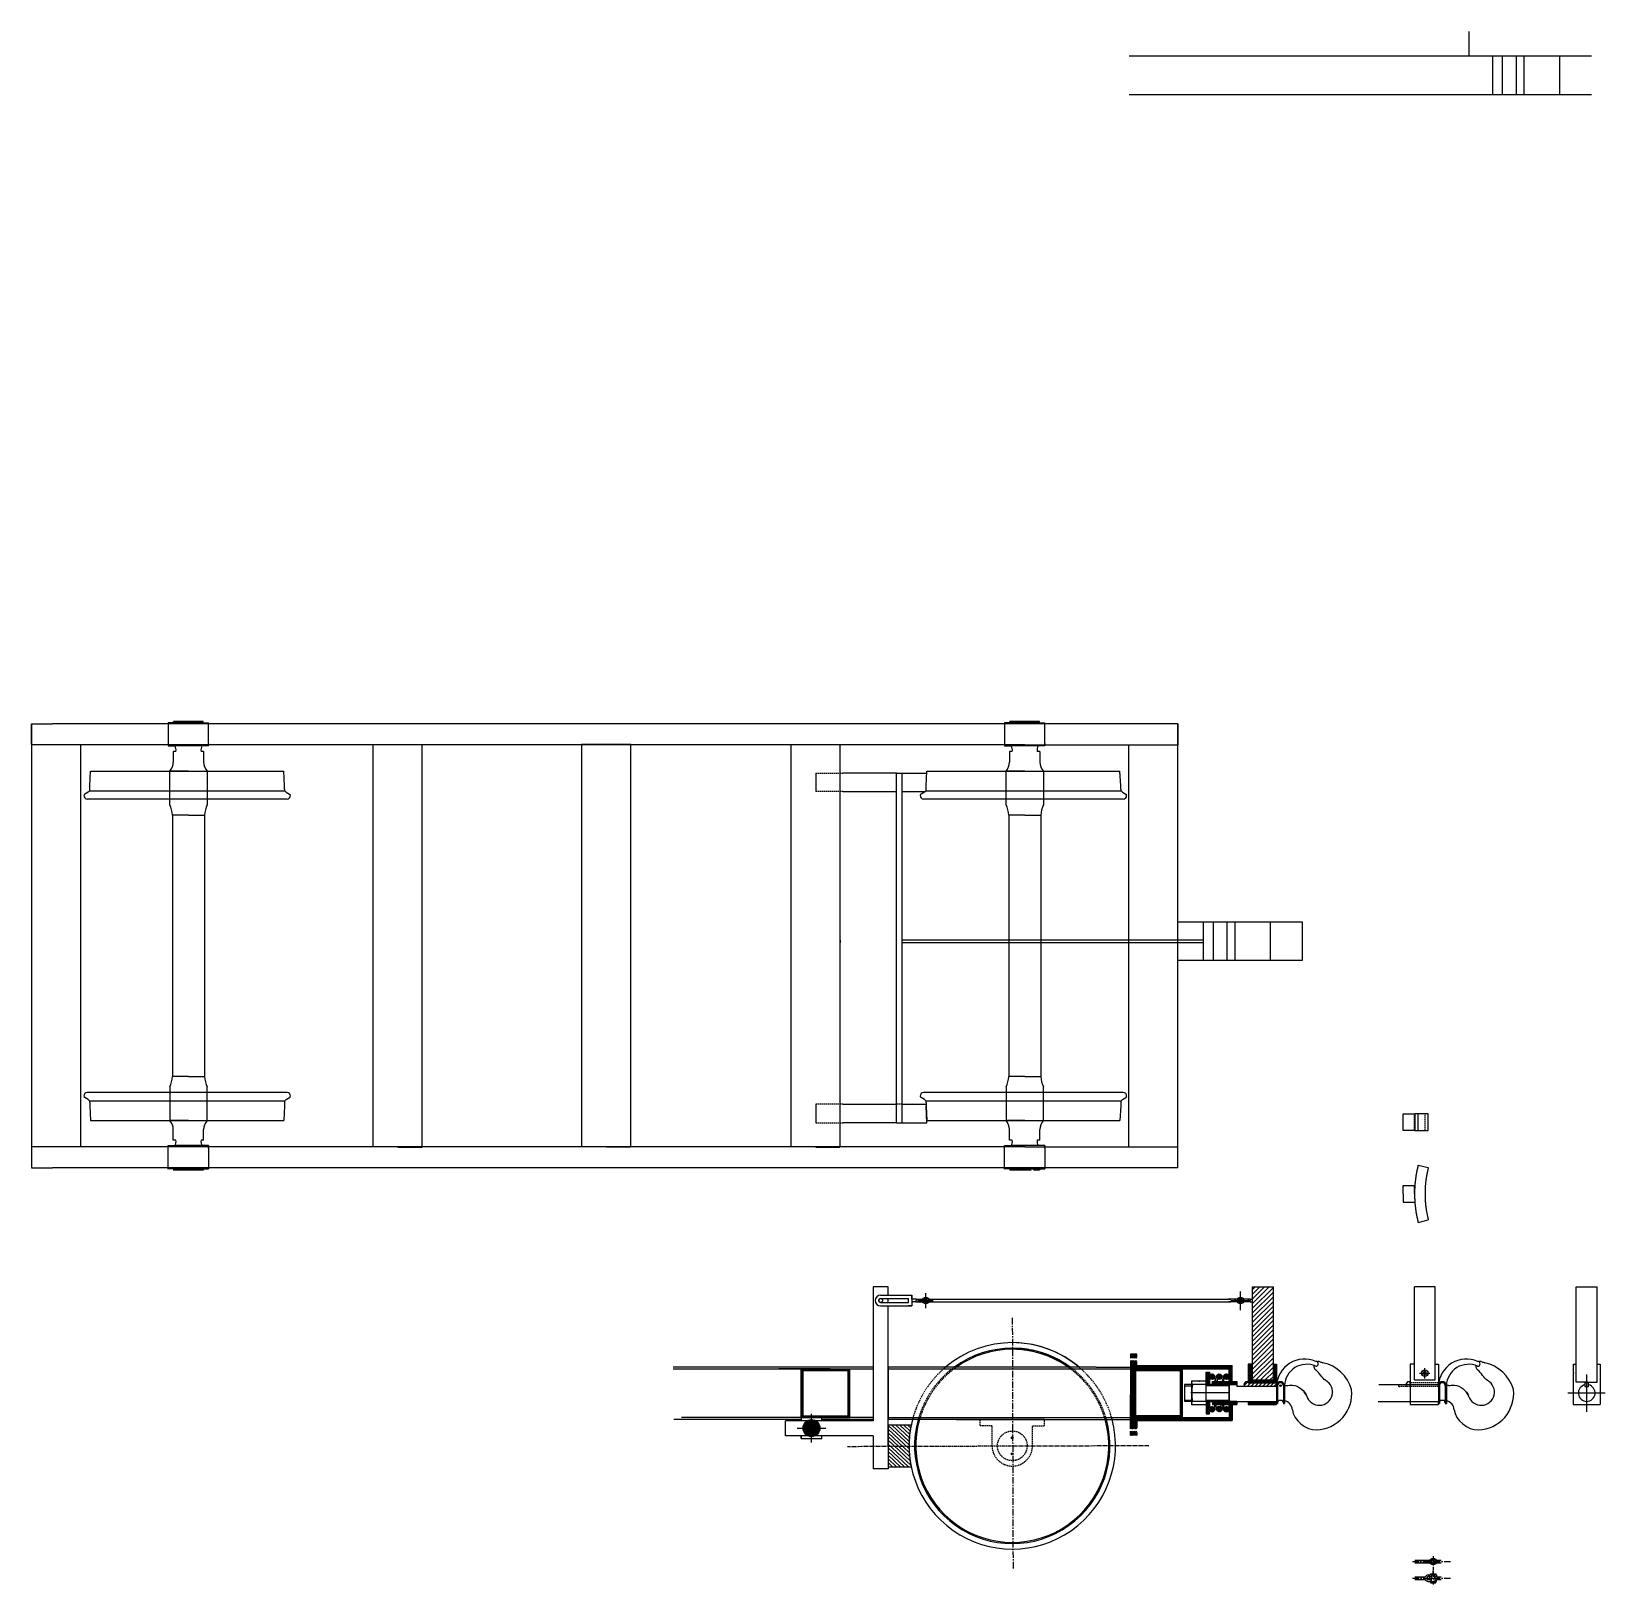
# Model space of a CAD drawing. Header units: millimetres. Extents: x -5057 to 33615, y -6628 to 11138.
# Drawn here: x 26086 to 33615, y 1666 to 9095 of the extents above; entities that cross this region are included whole.
import ezdxf

# ---------------------------------------------------------------- set-up
doc = ezdxf.new("R2010")
doc.units = ezdxf.units.MM
for name, pattern in [('ACISOTGL', [3, 2, -1]), ('ACISOWELD', [3, 2, -1]), ('AM_ISO02W050x2', [3.75, 3, -0.75]), ('AM_ISO08W050', [18, 12, -1.5, 3, -1.5]), ('Amconstr', [9999, 9999, 0]), ('CENTER', [50.8, 31.75, -6.35, 6.35, -6.35]), ('CENTER2', [28.575, 19.05, -3.175, 3.175, -3.175]), ('GEN3A', [3.1, 2.5, -0.6]), ('HIDDEN', [9.525, 6.35, -3.175])]:
    doc.linetypes.add(name, pattern=pattern)
doc.layers.add('AM_7', color=4, linetype='AM_ISO08W050', lineweight=25)
doc.layers.add('AM_8', color=1, linetype='Continuous', lineweight=25)
pattern_1 = [(45, (23104.103, 2191.581), (-2.8284271, 2.8284271), [])]

msp = doc.modelspace()

# ---------------------------------------------------------------- hatches: boundary and pattern name
h = msp.add_hatch()
h.set_pattern_fill('ANSI31', color=256, scale=5)
h.paths.add_polyline_path([(32026.316, 3090.002), (31926.316, 3090.002), (31926.316, 2644.276), (32026.311, 2644.276), (32026.274, 2719.325)])
h = msp.add_hatch()
h.set_pattern_fill('_U', color=256, scale=13, angle=45, style=0, pattern_type=0)
h.set_pattern_definition([(45, (0, 0), (-9.192388, 9.192388), [])])
h.paths.add_polyline_path([(32041.373, 2631.081), (31906.276, 2631.081), (31906.276, 2635.881), (31893.216, 2635.881), (31886.776, 2626.141), (31886.776, 2622.067), (31886.777, 2613.081), (31906.276, 2613.081), (32041.182, 2613.081), (32041.182, 2617.067, -0.02971966), (32041.316, 2619.325, -0.00515832), (32041.532, 2622.081)])
at = {"layer": 'AM_8', "true_color": 0x136734}
h = msp.add_hatch(dxfattribs=at)
h.set_pattern_fill('_U', color=116, scale=4, angle=138, style=0, pattern_type=0)
h.set_pattern_definition([(138, (23197.35, 2243.925), (-2.6765224, -2.9725793), [])])
h.paths.add_polyline_path([(31357.577, 2768.167), (31342.577, 2768.167), (31342.577, 2748.723), (31357.577, 2748.723)])
h.paths.add_polyline_path([(31357.577, 2399.01), (31342.577, 2399.01), (31342.577, 2379.567), (31357.577, 2379.567)])
h.paths.add_polyline_path([(31342.577, 2737.61), (31342.577, 2410.123), (31357.577, 2410.123), (31357.577, 2737.61)])
h = msp.add_hatch(dxfattribs=at)
h.set_pattern_fill('_U', color=116, scale=4, angle=45, style=0, pattern_type=0)
h.set_pattern_definition([(45, (17847.157, 2302.8926), (-2.8284271, 2.8284271), [])])
h.paths.add_polyline_path([(31814.277, 2637.067), (31734.811, 2637.067), (31734.811, 2622.067), (31814.277, 2622.067)], flags=17)
h.paths.add_polyline_path([(31814.277, 2542.067), (31734.811, 2542.067), (31734.811, 2527.135), (31814.277, 2527.135), (31814.277, 2528.217)])
h.paths.add_polyline_path([(31372.577, 2768.167), (31357.577, 2768.167), (31357.577, 2748.723), (31368.949, 2748.723), (31370.763, 2748.723), (31372.577, 2748.723), (31372.577, 2754.089)])
h.paths.add_polyline_path([(31372.577, 2393.645), (31372.577, 2399.01), (31370.763, 2399.01), (31368.949, 2399.01), (31357.577, 2399.01), (31357.577, 2379.567), (31372.577, 2379.567)])
h.paths.add_polyline_path([(31829.291, 2527.135), (31851.332, 2527.135), (31851.332, 2542.067), (31814.277, 2542.067), (31814.277, 2491.067), (31814.277, 2465.267), (31591.177, 2465.267), (31586.877, 2465.267), (31357.577, 2465.267), (31357.577, 2410.123), (31368.949, 2410.123), (31370.763, 2410.123), (31372.577, 2410.123), (31372.577, 2415.489), (31372.577, 2450.267), (31829.291, 2450.267)])
h.paths.add_polyline_path([(31814.277, 2698.067), (31814.277, 2622.067), (31814.291, 2622.067), (31851.332, 2622.067), (31851.332, 2637.067), (31829.291, 2637.067), (31829.291, 2713.07), (31372.577, 2713.07), (31372.577, 2737.61), (31357.577, 2737.61), (31357.577, 2698.067)])
at = {"layer": 'AM_8'}
h = msp.add_hatch(dxfattribs=at)
h.set_pattern_fill('_U', color=256, scale=4, angle=45, style=0, pattern_type=0)
h.set_pattern_definition([(45, (0, 0), (-2.8284271, 2.8284271), [])])
h.paths.add_polyline_path([(32041.182, 2542.067), (31906.276, 2542.067), (31906.276, 2527.067), (32041.182, 2527.067)])
h.paths.add_polyline_path([(32026.316, 2644.276), (32026.311, 2644.276), (32026.316, 2644.301), (31926.316, 2644.251), (31926.316, 2719.276), (31906.276, 2719.266), (31906.276, 2631.074), (32041.532, 2631.088), (32041.316, 2634.325), (32041.316, 2719.325), (32026.316, 2719.325)])
h = msp.add_hatch(dxfattribs=at)
h.set_pattern_fill('_U', color=256, scale=2.5, angle=45, style=0, pattern_type=0)
h.set_pattern_definition([(45, (16256.47, 2301.875), (-1.76776695, 1.76776695), [])])
h.paths.add_polyline_path([(29766.89, 2464.249), (29771.19, 2464.249), (29944.59, 2464.249), (30000.49, 2464.249), (30000.49, 2697.049), (29766.89, 2697.049)])
h.paths.add_polyline_path([(29991.89, 2472.849), (29775.49, 2472.849), (29775.49, 2689.249), (29991.89, 2689.249)], flags=16)
h = msp.add_hatch(dxfattribs=at)
h.set_pattern_fill('_U', color=256, scale=2.5, angle=45, style=0, pattern_type=0)
h.set_pattern_definition([(45, (17847.1571, 2302.8926), (-1.76776695, 1.76776695), [])])
h.paths.add_polyline_path([(31357.577, 2465.267), (31361.877, 2465.267), (31535.277, 2465.267), (31591.177, 2465.267), (31591.177, 2698.067), (31357.577, 2698.067)])
h.paths.add_polyline_path([(31582.577, 2473.867), (31366.177, 2473.867), (31366.177, 2690.267), (31582.577, 2690.267)], flags=16)
h = msp.add_hatch(dxfattribs=at)
h.set_pattern_fill('_U', color=256, scale=2.5, angle=45, style=0, pattern_type=0)
h.set_pattern_definition([(45, (23104.103, 2191.581), (-1.76776695, 1.76776695), [])])
h.paths.add_polyline_path([(31719.811, 2542.067), (31704.811, 2542.067), (31704.811, 2482.067), (31719.811, 2482.067)])
h.paths.add_polyline_path([(31704.811, 2682.067), (31704.811, 2622.067), (31713.811, 2622.067), (31719.811, 2622.067), (31719.811, 2682.067)])
h = msp.add_hatch(dxfattribs=at)
h.set_pattern_fill('_U', color=256, scale=4, angle=45, style=0, pattern_type=0)
h.set_pattern_definition(pattern_1)
edge = h.paths.add_edge_path()
edge.add_arc((31732.811, 2660.067), 13, 180, 537.0774506)
edge.add_arc((31732.811, 2660.067), 13, 177.0774506, 180)
h = msp.add_hatch(dxfattribs=at)
h.set_pattern_fill('_U', color=256, scale=4, angle=45, style=0, pattern_type=0)
h.set_pattern_definition(pattern_1)
edge = h.paths.add_edge_path()
edge.add_arc((31767.044, 2660.067), 13, 191.4591559, 513.5953987)
edge.add_arc((31767.044, 2660.067), 13, 153.5953987, 191.4591559)
edge = h.paths.add_edge_path()
edge.add_arc((31801.277, 2660.067), 13, 0, 360)
edge = h.paths.add_edge_path()
edge.add_arc((31801.277, 2504.067), 13, 0, 360)
edge = h.paths.add_edge_path()
edge.add_arc((31767.044, 2505.217), 13, 0, 360)
edge = h.paths.add_edge_path()
edge.add_arc((31732.811, 2504.067), 13, 0, 360)
h = msp.add_hatch(dxfattribs=at)
h.set_pattern_fill('_U', color=256, scale=2.5, angle=136, style=0, pattern_type=0)
h.set_pattern_definition([(136, (0, 0), (-1.73664593, -1.7983495), [])])
edge = h.paths.add_edge_path()
edge.add_arc((29816.89, 2414.249), 40.5, 120.2540181, 478.3359886)
edge.add_arc((29816.89, 2414.249), 40.5, 118.3359886, 120.2540181)
edge = h.paths.add_edge_path(flags=16)
edge.add_arc((29816.89, 2414.249), 26, -241.6640114, 11.4591559, ccw=False)
edge.add_arc((29816.89, 2414.249), 26, 11.4591559, 118.3359886, ccw=False)
at = {"layer": 'AM_8', "true_color": 0xf8d731}
h = msp.add_hatch(dxfattribs=at)
h.set_pattern_fill('_U', color=40, scale=2.5, angle=45, style=0, pattern_type=0)
h.set_pattern_definition([(45, (0, 0), (-1.76776695, 1.76776695), [])])
edge = h.paths.add_edge_path()
edge.add_arc((29816.89, 2414.249), 26, 11.4591559, 217.2268146)
edge.add_arc((29816.89, 2414.249), 26, 217.2268146, 371.4591559)
at = {"layer": 'AM_8', "true_color": 0x136734}
h = msp.add_hatch(dxfattribs=at)
h.set_pattern_fill('_U', color=116, scale=13, angle=137, style=0, pattern_type=0)
h.set_pattern_definition([(137, (0, 0), (-8.8659787, -9.507598), [])])
edge = h.paths.add_edge_path()
edge.add_line((30183.72, 2429.233), (30183.72, 2229.233))
edge.add_line((30183.72, 2229.233), (30293.548, 2229.233))
edge.add_arc((30797.397, 2329.233), 513.677, 168.7742656, 191.2257344, ccw=False)
edge.add_line((30293.548, 2429.233), (30183.72, 2429.233))

# ---------------------------------------------------------------- linework, layer by layer
for p, q in [((32961.033, 9094.682), (32961.033, 8977.516)), ((31337.078, 8977.516), (33187.32, 8977.516)), ((33075.554, 8792.111), (33075.554, 8977.516)), ((33122.306, 8792.111), (33122.306, 8977.516)), ((33187.32, 8977.516), (33187.32, 8792.111)), ((33187.32, 8977.516), (33547.061, 8977.516)), ((33225.99, 8792.111), (33225.99, 8977.516)), ((33395.864, 8792.111), (33395.864, 8977.516)), ((33187.32, 8792.111), (31337.078, 8792.111)), ((33547.061, 8792.111), (33187.32, 8792.111)), ((30740.672, 5782.618), (26187.214, 5782.618)), ((26740.672, 5789.092), (26740.672, 5677.092)), ((26740.672, 5789.092), (26740.672, 5677.092)), ((26767.103, 5788.118), (26740.672, 5788.145)), ((26767.103, 5788.118), (26740.672, 5788.145)), ((26766.105, 5789.092), (26766.105, 5794.092)), ((26837.092, 5794.092), (26766.105, 5794.092)), ((26766.105, 5789.092), (26766.105, 5794.092)), ((26837.092, 5794.092), (26766.105, 5794.092)), ((26868.623, 5789.092), (26766.105, 5789.092)), ((26868.623, 5789.092), (26766.105, 5789.092)), ((26767.1, 5788.092), (26772.777, 5788.092)), ((26767.1, 5788.092), (26772.777, 5788.092)), ((26772.777, 5788.092), (26907.092, 5788.085)), ((26868.623, 5789.092), (26772.842, 5789.092)), ((26868.623, 5789.092), (26772.842, 5789.092)), ((26868.623, 5789.092), (26772.842, 5789.092)), ((26868.623, 5789.092), (26772.842, 5789.092)), ((26778.41, 5788.085), (26778.41, 5789.092)), ((26837.092, 5795.092), (26837.092, 5795.985)), ((26837.092, 5795.092), (26837.092, 5795.985)), ((26866.877, 5794.092), (26837.092, 5794.092)), ((26866.877, 5794.092), (26837.092, 5794.092)), ((26837.092, 5789.092), (26837.092, 5790.092)), ((26837.092, 5789.092), (26837.092, 5790.092)), ((26908.092, 5794.092), (26866.877, 5794.092)), ((26869.417, 5789.092), (26868.623, 5789.092)), ((26869.417, 5789.092), (26868.623, 5789.092)), ((26876.56, 5789.092), (26869.417, 5789.092)), ((26876.56, 5789.092), (26875.767, 5789.092)), ((26901.342, 5789.092), (26876.56, 5789.092)), ((26901.342, 5789.092), (26876.56, 5789.092)), ((26901.406, 5789.092), (26876.56, 5789.092)), ((26901.342, 5789.092), (26876.56, 5789.092)), ((26901.342, 5789.092), (26876.56, 5789.092)), ((26901.406, 5789.092), (26876.56, 5789.092)), ((26908.092, 5794.092), (26878.307, 5794.092)), ((26908.092, 5789.092), (26901.406, 5789.092)), ((26908.092, 5789.092), (26901.406, 5789.092)), ((26901.406, 5788.085), (26901.406, 5789.092)), ((26901.406, 5788.092), (26907.092, 5788.085)), ((26907.092, 5788.092), (26933.512, 5788.092)), ((26907.092, 5788.092), (26933.512, 5788.092)), ((26908.092, 5789.092), (26908.092, 5794.092)), ((26908.092, 5789.092), (26908.092, 5794.092)), ((26933.512, 5777.092), (26933.512, 5788.092)), ((26933.512, 5777.092), (26933.512, 5788.092)), ((26933.512, 5689.092), (26933.512, 5777.092)), ((31487.214, 5782.618), (30740.549, 5782.618)), ((30767.103, 5788.118), (30740.672, 5788.145)), ((30740.672, 5788.145), (30740.672, 5677.092)), ((30767.103, 5788.118), (30740.672, 5788.145)), ((30740.672, 5788.145), (30740.672, 5677.092)), ((30766.105, 5789.092), (30766.105, 5794.092)), ((30837.092, 5794.092), (30766.105, 5794.092)), ((30766.105, 5789.092), (30766.105, 5794.092)), ((30837.092, 5794.092), (30766.105, 5794.092)), ((30868.623, 5789.092), (30766.105, 5789.092)), ((30767.1, 5788.092), (30772.777, 5788.092)), ((30767.1, 5788.092), (30772.777, 5788.092)), ((30772.777, 5788.092), (30907.092, 5788.085)), ((30868.623, 5789.092), (30772.842, 5789.092)), ((30868.623, 5789.092), (30772.842, 5789.092)), ((30868.623, 5789.092), (30772.842, 5789.092)), ((30868.623, 5789.092), (30772.842, 5789.092)), ((30866.877, 5794.092), (30837.092, 5794.092)), ((30866.877, 5794.092), (30837.092, 5794.092)), ((30908.092, 5794.092), (30866.877, 5794.092)), ((30869.417, 5789.092), (30868.623, 5789.092)), ((30869.417, 5789.092), (30868.623, 5789.092)), ((30876.56, 5789.092), (30869.417, 5789.092)), ((30876.56, 5789.092), (30875.767, 5789.092)), ((30901.342, 5789.092), (30876.56, 5789.092)), ((30901.342, 5789.092), (30876.56, 5789.092)), ((30901.406, 5789.092), (30876.56, 5789.092)), ((30901.342, 5789.092), (30876.56, 5789.092)), ((30901.342, 5789.092), (30876.56, 5789.092)), ((30901.406, 5789.092), (30876.56, 5789.092)), ((30908.092, 5794.092), (30878.307, 5794.092)), ((30908.092, 5789.092), (30901.406, 5789.092)), ((30908.092, 5789.092), (30901.406, 5789.092)), ((30901.406, 5788.085), (30901.406, 5789.092)), ((30901.406, 5788.092), (30907.092, 5788.085)), ((30907.092, 5788.092), (30933.512, 5788.092)), ((30907.092, 5788.092), (30933.512, 5788.092)), ((30908.092, 5789.092), (30908.092, 5794.092)), ((30908.092, 5789.092), (30908.092, 5794.092)), ((30933.512, 5777.092), (30933.512, 5788.092)), ((30933.512, 5777.092), (30933.512, 5788.092)), ((30933.512, 5689.092), (30933.512, 5777.092)), ((26837.214, 5682.855), (26287.214, 5682.855)), ((26740.672, 5677.092), (26769.937, 5677.092)), ((26740.672, 5677.092), (26769.937, 5677.092)), ((26764.592, 5651.092), (26764.592, 5600.092)), ((26777.092, 5651.092), (26764.592, 5651.092)), ((26764.592, 5651.092), (26764.592, 5600.092)), ((26777.092, 5651.092), (26764.592, 5651.092)), ((26901.406, 5677.092), (26772.842, 5677.092)), ((27837.214, 5682.855), (26837.214, 5682.855)), ((26909.592, 5651.092), (26897.092, 5651.092)), ((26909.592, 5651.092), (26897.092, 5651.092)), ((26933.512, 5677.092), (26904.246, 5677.092)), ((26933.512, 5677.092), (26904.246, 5677.092)), ((26909.592, 5651.092), (26909.592, 5600.092)), ((26909.592, 5651.092), (26909.592, 5600.092)), ((26933.512, 5689.092), (26933.512, 5685.592)), ((26933.512, 5689.092), (26933.512, 5685.592)), ((26933.512, 5680.323), (26933.512, 5685.592)), ((26933.512, 5680.323), (26933.512, 5685.592)), ((26933.512, 5677.092), (26933.512, 5680.323)), ((26933.512, 5677.092), (26933.512, 5680.323)), ((28837.214, 5682.855), (27837.214, 5682.855)), ((29837.214, 5682.855), (28837.214, 5682.855)), ((30837.214, 5682.855), (29837.214, 5682.855)), ((30740.672, 5677.092), (30769.937, 5677.092)), ((30740.672, 5677.092), (30769.937, 5677.092)), ((30764.592, 5651.092), (30764.592, 5600.092)), ((30777.092, 5651.092), (30764.592, 5651.092)), ((30764.592, 5651.092), (30764.592, 5600.092)), ((30777.092, 5651.092), (30764.592, 5651.092)), ((30901.406, 5677.092), (30772.842, 5677.092)), ((30837.214, 5682.855), (31387.214, 5682.855)), ((30909.592, 5651.092), (30897.092, 5651.092)), ((30909.592, 5651.092), (30897.092, 5651.092)), ((30933.512, 5677.092), (30904.246, 5677.092)), ((30933.512, 5677.092), (30904.246, 5677.092)), ((30909.592, 5651.092), (30909.592, 5600.092)), ((30909.592, 5651.092), (30909.592, 5600.092)), ((30933.512, 5689.092), (30933.512, 5685.592)), ((30933.512, 5689.092), (30933.512, 5685.592)), ((30933.512, 5680.323), (30933.512, 5685.592)), ((30933.512, 5680.323), (30933.512, 5685.592)), ((30933.512, 5677.092), (30933.512, 5680.323)), ((30933.512, 5677.092), (30933.512, 5680.323)), ((26365.592, 5486.592), (26369.064, 5556.092)), ((26365.592, 5486.592), (26369.064, 5556.092)), ((26369.064, 5556.092), (27292.42, 5556.092)), ((26369.064, 5556.092), (27292.42, 5556.092)), ((26837.092, 5556.092), (26748.092, 5556.092)), ((26748.092, 5396.092), (26748.092, 5556.092)), ((26837.092, 5556.092), (26748.092, 5556.092)), ((26748.092, 5396.092), (26748.092, 5556.092)), ((26837.092, 5556.092), (26926.092, 5556.092)), ((26837.092, 5556.092), (26926.092, 5556.092)), ((26926.092, 5556.092), (26926.092, 5396.092)), ((26926.092, 5556.092), (26926.092, 5396.092)), ((27295.892, 5486.592), (27292.42, 5556.092)), ((27295.892, 5486.592), (27292.42, 5556.092)), ((29837.214, 5547.072), (29837.214, 5458.672)), ((30223.717, 5547.072), (29966.965, 5547.072)), ((30223.717, 3874.766), (30223.717, 5547.072)), ((30223.717, 5547.072), (30368.613, 5547.072)), ((30250.319, 3874.766), (30250.319, 5547.072)), ((30365.592, 5486.592), (30369.064, 5556.092)), ((30365.592, 5486.592), (30369.064, 5556.092)), ((30369.064, 5556.092), (31292.42, 5556.092)), ((30369.064, 5556.092), (31292.42, 5556.092)), ((30837.092, 5556.092), (30748.092, 5556.092)), ((30748.092, 5396.092), (30748.092, 5556.092)), ((30837.092, 5556.092), (30748.092, 5556.092)), ((30748.092, 5396.092), (30748.092, 5556.092)), ((30837.092, 5556.092), (30926.092, 5556.092)), ((30837.092, 5556.092), (30926.092, 5556.092)), ((30926.092, 5556.092), (30926.092, 5396.092)), ((30926.092, 5556.092), (30926.092, 5396.092)), ((31295.892, 5486.592), (31292.42, 5556.092)), ((31295.892, 5486.592), (31292.42, 5556.092)), ((26337.092, 5439.197), (26337.092, 5439.092)), ((26337.092, 5439.197), (26337.092, 5439.092)), ((26341.673, 5446.952), (26338.528, 5445.136)), ((26341.673, 5446.952), (26338.528, 5445.136)), ((26357.592, 5456.143), (26341.673, 5446.952)), ((26357.592, 5456.143), (26341.673, 5446.952)), ((27308.392, 5423.092), (26353.092, 5423.092)), ((27308.392, 5423.092), (26353.092, 5423.092)), ((26363.448, 5461.999), (27298.035, 5461.999)), ((26363.448, 5461.999), (27298.035, 5461.999)), ((26365.592, 5469.999), (26365.592, 5486.592)), ((26365.592, 5469.999), (26365.592, 5486.592)), ((27295.892, 5469.999), (27295.892, 5486.592)), ((27295.892, 5469.999), (27295.892, 5486.592)), ((27303.892, 5456.143), (27319.81, 5446.952)), ((27303.892, 5456.143), (27319.81, 5446.952)), ((27319.81, 5446.952), (27322.955, 5445.136)), ((27319.81, 5446.952), (27322.955, 5445.136)), ((29966.965, 5458.672), (30223.717, 5458.672)), ((30250.319, 5458.672), (30361.973, 5458.672)), ((30337.092, 5439.197), (30337.092, 5439.092)), ((30337.092, 5439.197), (30337.092, 5439.092)), ((30341.673, 5446.952), (30338.528, 5445.136)), ((30341.673, 5446.952), (30338.528, 5445.136)), ((30357.592, 5456.143), (30341.673, 5446.952)), ((30357.592, 5456.143), (30341.673, 5446.952)), ((31308.392, 5423.092), (30353.092, 5423.092)), ((31308.392, 5423.092), (30353.092, 5423.092)), ((30363.448, 5461.999), (31298.035, 5461.999)), ((30363.448, 5461.999), (31298.035, 5461.999)), ((30365.592, 5469.999), (30365.592, 5486.592)), ((30365.592, 5469.999), (30365.592, 5486.592)), ((31295.892, 5469.999), (31295.892, 5486.592)), ((31295.892, 5469.999), (31295.892, 5486.592)), ((31303.892, 5456.143), (31319.81, 5446.952)), ((31303.892, 5456.143), (31319.81, 5446.952)), ((31319.81, 5446.952), (31322.955, 5445.136)), ((31319.81, 5446.952), (31322.955, 5445.136)), ((26761.092, 5346.092), (26761.092, 4096.092)), ((26837.092, 5346.092), (26761.092, 5346.092)), ((26761.092, 5346.092), (26761.092, 4096.092)), ((26837.092, 5346.092), (26761.092, 5346.092)), ((26837.092, 5346.092), (26913.092, 5346.092)), ((26837.092, 5346.092), (26913.092, 5346.092)), ((26913.092, 5346.092), (26913.092, 4096.092)), ((26913.092, 5346.092), (26913.092, 4096.092)), ((30761.092, 5346.092), (30761.092, 4096.092)), ((30837.092, 5346.092), (30761.092, 5346.092)), ((30761.092, 5346.092), (30761.092, 4096.092)), ((30837.092, 5346.092), (30761.092, 5346.092)), ((30837.092, 5346.092), (30913.092, 5346.092)), ((30837.092, 5346.092), (30913.092, 5346.092)), ((30913.092, 5346.092), (30913.092, 4096.092)), ((30913.092, 5346.092), (30913.092, 4096.092)), ((31568.657, 4835.443), (31804.256, 4835.443)), ((31692.49, 4650.037), (31692.49, 4835.443)), ((31739.242, 4650.037), (31739.242, 4835.443)), ((31804.256, 4835.443), (31804.256, 4650.037)), ((31804.256, 4835.443), (32163.997, 4835.443)), ((31842.926, 4650.037), (31842.926, 4835.443)), ((32012.8, 4650.037), (32012.8, 4835.443)), ((32163.997, 4835.443), (32163.997, 4650.037)), ((29954.014, 4748.74), (29954.014, 4736.74)), ((31692.49, 4748.74), (30250.319, 4748.74)), ((31692.49, 4742.74), (31692.49, 4748.74)), ((30250.319, 4736.74), (31692.49, 4736.74)), ((31804.256, 4650.037), (31568.657, 4650.037)), ((32163.997, 4650.037), (31804.256, 4650.037)), ((26837.092, 4096.092), (26761.092, 4096.092)), ((26837.092, 4096.092), (26761.092, 4096.092)), ((26837.092, 4096.092), (26913.092, 4096.092)), ((26837.092, 4096.092), (26913.092, 4096.092)), ((30837.092, 4096.092), (30761.092, 4096.092)), ((30837.092, 4096.092), (30761.092, 4096.092)), ((30837.092, 4096.092), (30913.092, 4096.092)), ((30837.092, 4096.092), (30913.092, 4096.092)), ((26337.092, 4002.987), (26337.092, 4003.092)), ((26337.092, 4002.987), (26337.092, 4003.092)), ((26341.673, 3995.231), (26338.528, 3997.047)), ((26341.673, 3995.231), (26338.528, 3997.047)), ((26357.592, 3986.04), (26341.673, 3995.231)), ((26357.592, 3986.04), (26341.673, 3995.231)), ((27308.392, 4019.092), (26353.092, 4019.092)), ((27308.392, 4019.092), (26353.092, 4019.092)), ((26748.092, 4046.092), (26748.092, 3886.092)), ((26748.092, 4046.092), (26748.092, 3886.092)), ((26926.092, 3886.092), (26926.092, 4046.092)), ((26926.092, 3886.092), (26926.092, 4046.092)), ((27303.892, 3986.04), (27319.81, 3995.231)), ((27303.892, 3986.04), (27319.81, 3995.231)), ((27319.81, 3995.231), (27322.955, 3997.047)), ((27319.81, 3995.231), (27322.955, 3997.047)), ((30337.092, 4002.987), (30337.092, 4003.092)), ((30337.092, 4002.987), (30337.092, 4003.092)), ((30341.673, 3995.231), (30338.528, 3997.047)), ((30341.673, 3995.231), (30338.528, 3997.047)), ((30357.592, 3986.04), (30341.673, 3995.231)), ((30357.592, 3986.04), (30341.673, 3995.231)), ((31308.392, 4019.092), (30353.092, 4019.092)), ((31308.392, 4019.092), (30353.092, 4019.092)), ((30748.092, 4046.092), (30748.092, 3886.092)), ((30748.092, 4046.092), (30748.092, 3886.092)), ((30926.092, 3886.092), (30926.092, 4046.092)), ((30926.092, 3886.092), (30926.092, 4046.092)), ((31303.892, 3986.04), (31319.81, 3995.231)), ((31303.892, 3986.04), (31319.81, 3995.231)), ((31319.81, 3995.231), (31322.955, 3997.047)), ((31319.81, 3995.231), (31322.955, 3997.047)), ((26363.448, 3980.184), (27298.035, 3980.184)), ((26363.448, 3980.184), (27298.035, 3980.184)), ((26365.592, 3972.184), (26365.592, 3955.592)), ((26365.592, 3972.184), (26365.592, 3955.592)), ((26365.592, 3955.592), (26369.064, 3886.092)), ((26365.592, 3955.592), (26369.064, 3886.092)), ((27295.892, 3955.592), (27292.42, 3886.092)), ((27295.892, 3955.592), (27292.42, 3886.092)), ((27295.892, 3972.184), (27295.892, 3955.592)), ((27295.892, 3972.184), (27295.892, 3955.592)), ((29837.214, 3963.165), (29837.214, 3874.766)), ((29966.965, 3963.165), (30223.717, 3963.165)), ((30250.319, 3963.165), (30365.592, 3963.165)), ((30363.448, 3980.184), (31298.035, 3980.184)), ((30363.448, 3980.184), (31298.035, 3980.184)), ((30365.592, 3972.184), (30365.592, 3955.592)), ((30365.592, 3972.184), (30365.592, 3955.592)), ((30365.592, 3955.592), (30369.064, 3886.092)), ((30365.592, 3955.592), (30369.064, 3886.092)), ((30369.064, 3874.766), (30365.592, 3955.592)), ((31295.892, 3955.592), (31292.42, 3886.092)), ((31295.892, 3955.592), (31292.42, 3886.092)), ((31295.892, 3972.184), (31295.892, 3955.592)), ((31295.892, 3972.184), (31295.892, 3955.592)), ((26369.064, 3886.092), (27292.42, 3886.092)), ((26369.064, 3886.092), (27292.42, 3886.092)), ((26837.092, 3886.092), (26748.092, 3886.092)), ((26837.092, 3886.092), (26748.092, 3886.092)), ((26764.592, 3791.092), (26764.592, 3842.092)), ((26764.592, 3791.092), (26764.592, 3842.092)), ((26837.092, 3886.092), (26926.092, 3886.092)), ((26837.092, 3886.092), (26926.092, 3886.092)), ((26909.592, 3791.092), (26909.592, 3842.092)), ((26909.592, 3791.092), (26909.592, 3842.092)), ((30223.717, 3874.766), (29966.965, 3874.766)), ((30223.717, 3874.766), (30369.064, 3874.766)), ((30369.064, 3886.092), (31292.42, 3886.092)), ((30369.064, 3886.092), (31292.42, 3886.092)), ((30837.092, 3886.092), (30748.092, 3886.092)), ((30837.092, 3886.092), (30748.092, 3886.092)), ((30764.592, 3791.092), (30764.592, 3842.092)), ((30764.592, 3791.092), (30764.592, 3842.092)), ((30837.092, 3886.092), (30926.092, 3886.092)), ((30837.092, 3886.092), (30926.092, 3886.092)), ((30909.592, 3791.092), (30909.592, 3842.092)), ((30909.592, 3791.092), (30909.592, 3842.092)), ((26740.672, 3765.092), (26769.937, 3765.092)), ((26740.672, 3653.092), (26740.672, 3765.092)), ((26740.672, 3765.092), (26769.937, 3765.092)), ((26740.672, 3653.092), (26740.672, 3765.092)), ((26777.092, 3791.092), (26764.592, 3791.092)), ((26777.092, 3791.092), (26764.592, 3791.092)), ((26769.937, 3765.092), (26772.777, 3765.092)), ((26769.937, 3765.092), (26772.777, 3765.092)), ((26769.937, 3765.092), (26772.777, 3765.092)), ((26769.937, 3765.092), (26772.777, 3765.092)), ((26901.406, 3765.092), (26772.842, 3765.092)), ((26909.592, 3791.092), (26897.092, 3791.092)), ((26909.592, 3791.092), (26897.092, 3791.092)), ((26904.246, 3765.092), (26901.406, 3765.092)), ((26904.246, 3765.092), (26901.406, 3765.092)), ((26904.246, 3765.092), (26901.406, 3765.092)), ((26904.246, 3765.092), (26901.406, 3765.092)), ((26933.512, 3765.092), (26904.246, 3765.092)), ((26933.512, 3765.092), (26904.246, 3765.092)), ((26933.512, 3765.092), (26933.512, 3761.86)), ((26933.512, 3765.092), (26933.512, 3761.86)), ((30740.672, 3765.092), (30769.937, 3765.092)), ((30740.672, 3653.092), (30740.672, 3765.092)), ((30740.672, 3765.092), (30769.937, 3765.092)), ((30740.672, 3653.092), (30740.672, 3765.092)), ((30777.092, 3791.092), (30764.592, 3791.092)), ((30777.092, 3791.092), (30764.592, 3791.092)), ((30769.937, 3765.092), (30772.777, 3765.092)), ((30769.937, 3765.092), (30772.777, 3765.092)), ((30769.937, 3765.092), (30772.777, 3765.092)), ((30769.937, 3765.092), (30772.777, 3765.092)), ((30901.406, 3765.092), (30772.842, 3765.092)), ((30909.592, 3791.092), (30897.092, 3791.092)), ((30909.592, 3791.092), (30897.092, 3791.092)), ((30904.246, 3765.092), (30901.406, 3765.092)), ((30904.246, 3765.092), (30901.406, 3765.092)), ((30904.246, 3765.092), (30901.406, 3765.092)), ((30904.246, 3765.092), (30901.406, 3765.092)), ((30933.512, 3765.092), (30904.246, 3765.092)), ((30933.512, 3765.092), (30904.246, 3765.092)), ((30933.512, 3765.092), (30933.512, 3761.86)), ((30933.512, 3765.092), (30933.512, 3761.86)), ((26837.214, 3759.328), (26287.214, 3759.328)), ((27837.214, 3759.328), (26837.214, 3759.328)), ((26933.512, 3761.86), (26933.512, 3756.592)), ((26933.512, 3761.86), (26933.512, 3756.592)), ((26933.512, 3753.092), (26933.512, 3756.592)), ((26933.512, 3753.092), (26933.512, 3756.592)), ((26933.512, 3753.092), (26933.512, 3665.092)), ((28837.214, 3759.328), (27837.214, 3759.328)), ((29837.214, 3759.328), (28837.214, 3759.328)), ((30837.214, 3759.328), (29837.214, 3759.328)), ((30837.214, 3759.328), (31387.214, 3759.328)), ((30933.512, 3761.86), (30933.512, 3756.592)), ((30933.512, 3761.86), (30933.512, 3756.592)), ((30933.512, 3753.092), (30933.512, 3756.592)), ((30933.512, 3753.092), (30933.512, 3756.592)), ((30933.512, 3753.092), (30933.512, 3665.092)), ((30740.672, 3659.565), (26187.214, 3659.565)), ((26767.103, 3654.065), (26740.672, 3654.038)), ((26767.103, 3654.065), (26740.672, 3654.038)), ((26766.105, 3653.092), (26766.105, 3648.092)), ((26868.623, 3653.092), (26766.105, 3653.092)), ((26766.105, 3653.092), (26766.105, 3648.092)), ((26868.623, 3653.092), (26766.105, 3653.092)), ((26837.092, 3648.092), (26766.105, 3648.092)), ((26837.092, 3648.092), (26766.105, 3648.092)), ((26767.1, 3654.092), (26772.777, 3654.092)), ((26767.1, 3654.092), (26772.777, 3654.092)), ((26772.777, 3654.092), (26907.092, 3654.098)), ((26868.623, 3653.092), (26772.842, 3653.092)), ((26868.623, 3653.092), (26772.842, 3653.092)), ((26868.623, 3653.092), (26772.842, 3653.092)), ((26868.623, 3653.092), (26772.842, 3653.092)), ((26778.41, 3654.098), (26778.41, 3653.092)), ((26866.877, 3648.092), (26837.092, 3648.092)), ((26866.877, 3648.092), (26837.092, 3648.092)), ((26908.092, 3648.092), (26866.877, 3648.092)), ((26869.417, 3653.092), (26868.623, 3653.092)), ((26869.417, 3653.092), (26868.623, 3653.092)), ((26876.56, 3653.092), (26869.417, 3653.092)), ((26876.56, 3653.092), (26875.767, 3653.092)), ((26901.342, 3653.092), (26876.56, 3653.092)), ((26901.342, 3653.092), (26876.56, 3653.092)), ((26901.406, 3653.092), (26876.56, 3653.092)), ((26901.342, 3653.092), (26876.56, 3653.092)), ((26901.342, 3653.092), (26876.56, 3653.092)), ((26901.406, 3653.092), (26876.56, 3653.092)), ((26908.092, 3648.092), (26878.307, 3648.092)), ((26901.406, 3654.092), (26907.092, 3654.098)), ((26901.406, 3654.098), (26901.406, 3653.092)), ((26908.092, 3653.092), (26901.406, 3653.092)), ((26908.092, 3653.092), (26901.406, 3653.092)), ((26907.092, 3654.092), (26933.512, 3654.092)), ((26907.092, 3654.092), (26933.512, 3654.092)), ((26908.092, 3653.092), (26908.092, 3648.092)), ((26908.092, 3653.092), (26908.092, 3648.092)), ((26933.512, 3665.092), (26933.512, 3654.092)), ((26933.512, 3665.092), (26933.512, 3654.092)), ((31487.214, 3659.565), (30740.549, 3659.565)), ((30767.103, 3654.065), (30740.672, 3654.038)), ((30767.103, 3654.065), (30740.672, 3654.038)), ((30761.089, 3657.342), (30761.086, 3657.342)), ((30761.089, 3657.342), (30761.086, 3657.342)), ((30766.105, 3653.092), (30766.105, 3648.092)), ((30868.623, 3653.092), (30766.105, 3653.092)), ((30766.105, 3653.092), (30766.105, 3648.092)), ((30868.623, 3653.092), (30766.105, 3653.092)), ((30837.092, 3648.092), (30766.105, 3648.092)), ((30837.092, 3648.092), (30766.105, 3648.092)), ((30767.1, 3654.092), (30772.777, 3654.092)), ((30767.1, 3654.092), (30772.777, 3654.092)), ((30772.777, 3654.092), (30907.092, 3654.098)), ((30868.623, 3653.092), (30772.842, 3653.092)), ((30868.623, 3653.092), (30772.842, 3653.092)), ((30868.623, 3653.092), (30772.842, 3653.092)), ((30868.623, 3653.092), (30772.842, 3653.092)), ((30837.092, 3653.092), (30837.092, 3652.092)), ((30837.092, 3653.092), (30837.092, 3652.092)), ((30866.877, 3648.092), (30837.092, 3648.092)), ((30866.877, 3648.092), (30837.092, 3648.092)), ((30837.092, 3647.092), (30837.092, 3646.198)), ((30837.092, 3647.092), (30837.092, 3646.198)), ((30867.591, 3647.092), (30866.877, 3647.092)), ((30869.417, 3653.092), (30868.623, 3653.092)), ((30869.417, 3653.092), (30868.623, 3653.092)), ((30869.417, 3652.092), (30868.623, 3652.092)), ((30869.417, 3652.092), (30868.623, 3652.092)), ((30876.56, 3653.092), (30875.767, 3653.092)), ((30876.56, 3653.092), (30875.767, 3653.092)), ((30901.342, 3653.092), (30876.56, 3653.092)), ((30901.342, 3653.092), (30876.56, 3653.092)), ((30901.406, 3653.092), (30876.56, 3653.092)), ((30901.342, 3653.092), (30876.56, 3653.092)), ((30901.342, 3653.092), (30876.56, 3653.092)), ((30901.406, 3653.092), (30876.56, 3653.092)), ((30908.092, 3648.092), (30878.307, 3648.092)), ((30908.092, 3648.092), (30878.307, 3648.092)), ((30901.406, 3654.092), (30907.092, 3654.098)), ((30901.406, 3654.098), (30901.406, 3653.092)), ((30908.092, 3653.092), (30901.406, 3653.092)), ((30908.092, 3653.092), (30901.406, 3653.092)), ((30907.092, 3654.092), (30933.512, 3654.092)), ((30907.092, 3654.092), (30933.512, 3654.092)), ((30908.092, 3653.092), (30908.092, 3648.092)), ((30908.092, 3653.092), (30908.092, 3648.092)), ((30933.512, 3665.092), (30933.512, 3654.092)), ((30933.512, 3665.092), (30933.512, 3654.092)), ((31568.657, 3659.565), (31487.214, 3659.565)), ((30111.72, 3089.233), (30111.72, 2449.233)), ((30183.72, 3089.233), (30111.72, 3089.233)), ((30183.72, 3089.233), (30163.72, 3089.233)), ((30183.72, 3050.233), (30183.72, 3089.233)), ((31926.316, 2644.276), (31926.316, 3090.002)), ((31926.316, 3090.002), (32026.316, 3090.002)), ((32026.316, 2644.276), (32026.316, 3090.002)), ((32700.441, 2644.608), (32700.441, 3090.002)), ((32800.441, 3090.002), (32700.441, 3090.002)), ((32800.441, 2719.325), (32800.441, 3090.002)), ((33474.858, 3090.067), (33574.858, 3090.067)), ((33474.858, 2661.248), (33474.858, 3090.067)), ((33574.858, 2634.341), (33574.858, 3090.067)), ((30147.72, 3050.233), (30297.111, 3050.233)), ((30147.72, 3033.233), (30280.111, 3033.233)), ((30147.72, 3015.233), (30280.111, 3015.233)), ((30183.72, 3015.233), (30183.72, 3033.233)), ((30280.111, 3015.233), (30280.111, 3033.233)), ((30297.111, 3030.233), (30297.111, 3050.233)), ((30297.111, 3050.233), (30297.111, 2998.233)), ((30315.658, 3030.233), (30297.111, 3030.233)), ((30315.658, 3018.233), (30297.111, 3018.233)), ((30315.658, 3030.233), (30317.658, 3030.233)), ((30315.658, 3018.233), (30317.658, 3018.233)), ((30317.658, 3030.833), (30326.459, 3030.833)), ((30317.658, 3030.833), (30317.658, 3024.233)), ((30317.658, 3017.633), (30317.658, 3024.233)), ((30317.658, 3017.633), (30326.459, 3017.633)), ((30326.459, 3030.833), (30326.459, 3024.233)), ((30326.459, 3030.833), (30349.427, 3030.833)), ((30326.459, 3017.633), (30326.459, 3024.233)), ((30326.459, 3017.633), (30349.427, 3017.633)), ((30378.577, 3030.833), (30389.89, 3030.833)), ((30378.577, 3017.633), (30389.89, 3017.633)), ((30389.89, 3030.833), (30389.89, 3024.233)), ((30389.89, 3024.233), (30389.89, 3030.233)), ((30389.89, 3030.233), (31780.889, 3030.233)), ((30389.89, 3017.633), (30389.89, 3024.233)), ((30389.89, 3024.233), (30389.89, 3018.233)), ((30389.89, 3018.233), (31822.268, 3018.233)), ((31780.889, 3030.233), (31822.268, 3030.233)), ((31842.724, 3030.233), (31810.907, 3030.233)), ((31842.724, 3018.233), (31810.907, 3018.233)), ((31854.036, 3030.833), (31842.724, 3030.833)), ((31842.724, 3030.833), (31842.724, 3024.233)), ((31842.724, 3024.233), (31842.724, 3030.233)), ((31842.724, 3017.633), (31842.724, 3024.233)), ((31842.724, 3024.233), (31842.724, 3018.233)), ((31854.036, 3017.633), (31842.724, 3017.633)), ((31906.155, 3030.833), (31883.187, 3030.833)), ((31906.155, 3017.633), (31883.187, 3017.633)), ((31914.955, 3030.833), (31906.155, 3030.833)), ((31906.155, 3030.833), (31906.155, 3024.233)), ((31906.155, 3017.633), (31906.155, 3024.233)), ((31914.955, 3017.633), (31906.155, 3017.633)), ((31914.955, 3030.833), (31914.955, 3024.233)), ((31914.955, 3030.833), (31926.316, 3030.833)), ((31914.955, 3017.633), (31914.955, 3024.233)), ((31914.955, 3017.633), (31926.316, 3017.633)), ((30147.72, 2998.233), (30297.111, 2998.233)), ((30183.72, 2705.649), (30183.72, 2998.233)), ((30183.72, 2444.233), (30183.72, 2998.233)), ((30297.111, 2998.233), (30280.111, 2998.233)), ((30183.72, 2897.441), (30183.72, 2907.441)), ((30183.72, 2907.441), (30183.921, 2907.441)), ((31357.577, 2768.167), (31342.577, 2768.167)), ((31342.577, 2768.167), (31342.577, 2748.723)), ((31342.577, 2737.61), (31342.577, 2573.867)), ((31372.577, 2768.167), (31357.577, 2768.167)), ((31357.577, 2768.167), (31357.577, 2748.723)), ((31357.577, 2737.61), (31357.577, 2429.601)), ((31357.577, 2410.123), (31357.577, 2718.133)), ((31372.577, 2754.089), (31372.577, 2768.167)), ((31372.577, 2713.07), (31372.577, 2732.245)), ((31372.577, 2713.07), (31829.291, 2713.07)), ((31829.291, 2637.067), (31829.291, 2713.07)), ((31926.316, 2719.276), (31906.276, 2719.266)), ((31906.276, 2719.276), (31906.276, 2631.081)), ((31926.316, 2644.276), (31926.316, 2719.276)), ((32026.274, 2719.325), (32041.316, 2719.325)), ((32026.311, 2644.276), (32026.274, 2719.325)), ((32041.316, 2719.325), (32041.316, 2634.325)), ((32700.441, 2719.276), (32680.401, 2719.266)), ((32680.401, 2719.276), (32680.401, 2622.067)), ((32700.441, 2644.608), (32700.441, 2719.276)), ((32800.4, 2719.325), (32815.441, 2719.325)), ((32800.436, 2644.658), (32800.4, 2719.325)), ((32815.441, 2719.325), (32815.441, 2634.325)), ((33459.858, 2719.325), (33459.858, 2527.067)), ((33459.858, 2719.325), (33474.858, 2719.325)), ((33474.858, 2692.418), (33474.858, 2719.325)), ((33574.858, 2719.325), (33578.47, 2719.325)), ((33574.858, 2719.325), (33589.858, 2719.325)), ((33589.858, 2719.325), (33589.858, 2527.067)), ((30111.72, 2705.649), (29154.953, 2705.649)), ((29154.953, 2697.049), (30111.72, 2697.049)), ((29154.953, 2697.049), (29906.968, 2697.049)), ((29893.69, 2697.049), (29660.09, 2697.049)), ((29906.968, 2697.049), (29671.315, 2697.049)), ((29766.89, 2464.249), (29766.89, 2697.049)), ((29775.49, 2689.249), (29991.89, 2689.249)), ((29775.49, 2689.249), (29775.49, 2578.849)), ((29991.89, 2472.849), (29991.89, 2689.249)), ((30000.49, 2464.249), (30000.49, 2697.049)), ((31178.419, 2705.649), (30183.72, 2705.649)), ((30183.72, 2697.049), (31178.419, 2697.049)), ((31178.419, 2705.649), (31342.577, 2705.649)), ((31178.419, 2697.049), (31342.577, 2697.049)), ((31357.577, 2703.167), (31357.577, 2579.867)), ((31591.177, 2698.067), (31357.577, 2698.067)), ((31366.177, 2690.267), (31582.577, 2690.267)), ((31366.177, 2690.267), (31366.177, 2579.867)), ((31582.577, 2473.867), (31582.577, 2690.267)), ((31582.577, 2685.967), (31582.577, 2690.267)), ((31582.577, 2582.067), (31582.577, 2690.267)), ((31582.577, 2582.067), (31582.577, 2685.967)), ((31591.177, 2465.267), (31591.177, 2698.067)), ((31591.177, 2698.067), (31814.277, 2698.067)), ((31704.811, 2639.16), (31634.811, 2639.16)), ((31634.811, 2639.16), (31634.811, 2525.042)), ((31669.332, 2639.16), (31674.332, 2639.16)), ((31704.811, 2622.067), (31704.811, 2682.067)), ((31704.811, 2682.067), (31719.811, 2682.067)), ((31719.811, 2682.067), (31719.811, 2622.067)), ((31719.811, 2660.101), (31719.811, 2677.931)), ((31719.811, 2673.067), (31719.811, 2647.067)), ((31719.811, 2622.067), (31719.811, 2660.101)), ((31719.811, 2622.067), (31719.811, 2647.067)), ((31719.811, 2622.067), (31719.811, 2647.067)), ((31734.811, 2622.067), (31734.811, 2637.067)), ((31734.811, 2637.067), (31814.291, 2637.067)), ((31752.072, 2637.067), (31745.811, 2660.067)), ((31745.811, 2660.067), (31745.811, 2637.067)), ((31754.807, 2655.678), (31758.916, 2637.067)), ((31784.922, 2637.067), (31780.02, 2659.278)), ((31788.277, 2660.067), (31788.277, 2637.067)), ((31814.277, 2637.067), (31814.277, 2698.067)), ((31814.277, 2491.067), (31814.277, 2674.217)), ((31829.291, 2637.067), (31851.332, 2637.067)), ((31851.332, 2637.067), (31851.332, 2622.067)), ((31893.216, 2635.881), (31886.776, 2626.141)), ((31906.276, 2635.881), (31893.216, 2635.881)), ((31926.316, 2644.276), (32026.311, 2644.276)), ((32667.341, 2635.881), (32660.901, 2626.141)), ((32680.401, 2635.881), (32667.341, 2635.881)), ((32680.401, 2613.081), (32680.401, 2635.881)), ((32700.441, 2644.608), (32800.436, 2644.658)), ((33464.143, 2676.833), (33459.858, 2676.833)), ((33474.858, 2634.341), (33474.858, 2661.248)), ((33474.858, 2634.341), (33474.858, 2661.248)), ((29775.49, 2578.849), (29775.49, 2566.849)), ((29775.49, 2566.849), (29775.49, 2472.849)), ((31342.577, 2410.123), (31342.577, 2573.867)), ((31357.577, 2579.867), (31357.577, 2567.867)), ((31357.577, 2567.867), (31357.577, 2444.567)), ((31366.177, 2579.867), (31366.177, 2567.867)), ((31366.177, 2567.867), (31366.177, 2473.867)), ((31601.167, 2622.067), (31601.187, 2542.067)), ((31634.811, 2622.058), (31601.167, 2622.05)), ((31669.332, 2622.067), (31639.809, 2622.06)), ((31704.811, 2622.067), (31639.811, 2622.067)), ((31704.811, 2622.067), (31674.332, 2622.067)), ((31704.811, 2622.067), (31704.811, 2622.067)), ((31719.811, 2622.067), (31704.811, 2622.067)), ((31704.811, 2542.067), (31704.811, 2622.067)), ((31719.811, 2622.067), (31713.811, 2622.067)), ((31719.811, 2622.067), (31725.342, 2622.067)), ((31814.291, 2622.067), (31719.811, 2622.067)), ((31719.811, 2622.067), (31734.811, 2622.067)), ((31788.277, 2621.866), (31788.233, 2622.067)), ((31788.277, 2622.067), (31788.277, 2621.866)), ((31814.291, 2622.067), (31819.291, 2622.067)), ((31814.291, 2622.067), (31851.681, 2622.067)), ((31814.291, 2622.067), (31814.291, 2542.067)), ((31816.791, 2622.067), (31851.681, 2622.067)), ((31851.332, 2622.067), (31851.332, 2613.081)), ((31886.777, 2613.081), (31851.332, 2613.081)), ((31886.776, 2622.067), (31886.776, 2626.141)), ((31886.776, 2622.067), (31886.777, 2613.081)), ((31906.276, 2613.081), (31886.776, 2613.081)), ((32041.532, 2613.081), (31897.384, 2613.081)), ((31906.276, 2631.081), (32041.316, 2631.081)), ((32041.182, 2613.081), (31906.276, 2613.081)), ((32041.182, 2617.067), (32041.182, 2531.067)), ((32041.532, 2622.081), (32041.316, 2634.325)), ((32041.532, 2622.081), (32041.532, 2613.081)), ((32046.182, 2617.067), (32046.182, 2547.067)), ((32074.282, 2617.067), (32074.282, 2545.591)), ((32079.282, 2617.067), (32079.282, 2545.591)), ((32530.917, 2622.067), (32660.901, 2622.067)), ((32660.902, 2622.067), (32660.901, 2626.141)), ((32660.901, 2622.067), (32815.657, 2622.081)), ((32680.401, 2622.067), (32680.401, 2542.067)), ((32700.441, 2634.276), (32700.441, 2634.276)), ((32815.307, 2617.067), (32815.307, 2531.067)), ((32815.657, 2622.081), (32815.441, 2634.325)), ((32820.307, 2617.067), (32820.307, 2547.067)), ((32848.407, 2617.067), (32848.407, 2545.591)), ((32853.407, 2617.067), (32853.407, 2545.591)), ((32862.97, 2617.601), (32853.449, 2618.052)), ((33529.858, 2634.341), (33474.858, 2634.341)), ((33524.858, 2631.081), (33515.858, 2631.081)), ((33515.858, 2631.081), (33515.858, 2613.081)), ((33515.858, 2613.081), (33533.858, 2613.081)), ((33533.858, 2631.081), (33524.858, 2631.081)), ((33529.858, 2634.343), (33555.858, 2634.356)), ((33529.858, 2634.341), (33574.858, 2634.341)), ((33533.858, 2613.081), (33533.858, 2631.081)), ((31634.811, 2542.058), (31601.187, 2542.05)), ((31704.811, 2525.042), (31634.811, 2525.042)), ((31674.332, 2542.068), (31639.799, 2542.06)), ((31704.882, 2542.067), (31674.332, 2542.067)), ((31704.811, 2542.067), (31704.811, 2482.067)), ((31719.811, 2542.067), (31704.811, 2542.067)), ((31719.811, 2482.067), (31719.811, 2542.067)), ((31719.811, 2542.067), (31814.291, 2542.067)), ((31719.811, 2542.067), (31719.811, 2517.067)), ((31734.811, 2542.135), (31734.811, 2527.135)), ((31734.811, 2527.135), (31814.291, 2527.135)), ((31745.811, 2504.067), (31745.811, 2527.135)), ((31748.934, 2527.135), (31754.345, 2502.435)), ((31780.044, 2505.217), (31775.199, 2527.135)), ((31788.277, 2504.067), (31781.998, 2527.135)), ((31788.277, 2504.067), (31788.277, 2527.135)), ((31788.277, 2527.135), (31788.277, 2504.067)), ((31814.277, 2528.217), (31814.277, 2465.267)), ((31851.332, 2542.067), (31814.291, 2542.067)), ((31829.291, 2527.067), (31851.332, 2527.067)), ((31829.291, 2527.067), (31829.291, 2450.267)), ((31851.332, 2542.067), (31851.332, 2527.067)), ((31851.332, 2542.067), (32041.182, 2542.067)), ((31851.332, 2531.067), (31851.332, 2531.067)), ((31906.276, 2542.067), (31906.276, 2527.067)), ((31906.276, 2527.067), (32041.182, 2527.067)), ((32041.182, 2527.067), (32041.182, 2542.067)), ((32041.182, 2531.067), (32046.182, 2531.067)), ((32046.182, 2547.067), (32046.182, 2531.067)), ((32046.182, 2535.754), (32051.956, 2547.067)), ((32046.182, 2535.754), (32046.182, 2547.067)), ((32051.956, 2547.067), (32068.508, 2547.067)), ((32051.956, 2547.067), (32060.232, 2547.067)), ((32074.282, 2535.754), (32068.508, 2547.067)), ((32074.282, 2545.591), (32074.282, 2531.067)), ((32074.282, 2531.067), (32079.282, 2531.067)), ((32079.282, 2545.591), (32079.282, 2531.067)), ((32526.77, 2542.067), (32815.307, 2542.067)), ((32680.401, 2542.067), (32680.401, 2527.067)), ((32680.401, 2527.067), (32815.307, 2527.067)), ((32815.307, 2527.067), (32815.307, 2542.067)), ((32815.307, 2531.067), (32820.307, 2531.067)), ((32820.307, 2547.067), (32820.307, 2531.067)), ((32820.307, 2535.754), (32826.081, 2547.067)), ((32820.307, 2535.754), (32820.307, 2547.067)), ((32826.081, 2547.067), (32842.633, 2547.067)), ((32826.081, 2547.067), (32834.357, 2547.067)), ((32848.407, 2535.754), (32842.633, 2547.067)), ((32848.407, 2545.591), (32848.407, 2531.067)), ((32848.407, 2531.067), (32853.407, 2531.067)), ((32853.407, 2545.591), (32853.407, 2531.067)), ((33459.858, 2527.067), (33589.858, 2527.067)), ((29766.89, 2455.649), (29157.919, 2455.649)), ((30111.72, 2464.249), (29195.153, 2464.249)), ((29692.691, 2377.233), (29692.691, 2449.233)), ((29766.89, 2449.233), (29692.691, 2449.233)), ((30000.49, 2464.249), (29766.89, 2464.249)), ((29766.89, 2464.249), (29766.89, 2464.249)), ((29766.89, 2464.249), (29766.89, 2449.233)), ((29796.485, 2449.233), (29766.89, 2449.233)), ((29771.19, 2464.249), (29991.89, 2464.249)), ((29775.49, 2472.849), (29991.89, 2472.849)), ((29883.69, 2464.249), (29779.79, 2464.249)), ((29866.89, 2449.233), (29837.295, 2449.233)), ((29866.89, 2449.233), (29866.89, 2464.249)), ((30111.72, 2455.649), (29866.89, 2455.649)), ((30111.72, 2449.233), (29866.89, 2449.233)), ((29956.39, 2464.249), (30000.49, 2464.249)), ((29996.19, 2464.249), (30000.49, 2464.249)), ((30183.72, 2464.249), (30495.348, 2464.249)), ((30777.34, 2455.649), (30183.72, 2455.649)), ((30183.72, 2449.233), (30183.72, 2455.649)), ((30183.72, 2329.233), (30183.72, 2449.233)), ((30183.72, 2429.233), (30183.72, 2229.233)), ((30183.72, 2429.233), (30293.548, 2429.233)), ((30377.019, 2464.249), (31178.419, 2464.249)), ((30508.698, 2455.649), (31178.419, 2455.649)), ((30932.021, 2455.649), (30622.017, 2455.649)), ((31178.419, 2464.249), (31342.577, 2464.249)), ((31178.419, 2455.649), (31342.577, 2455.649)), ((31357.577, 2465.267), (31535.277, 2465.267)), ((31591.177, 2465.267), (31357.577, 2465.267)), ((31357.577, 2465.267), (31361.877, 2465.267)), ((31361.877, 2465.267), (31582.577, 2465.267)), ((31366.177, 2473.867), (31582.577, 2473.867)), ((31372.577, 2450.267), (31372.577, 2415.489)), ((31372.577, 2450.267), (31829.291, 2450.267)), ((31547.077, 2465.267), (31591.177, 2465.267)), ((31547.077, 2465.267), (31547.077, 2465.267)), ((31586.877, 2465.267), (31591.177, 2465.267)), ((31591.177, 2465.267), (31814.277, 2465.267)), ((31704.811, 2482.067), (31719.811, 2482.067)), ((29766.89, 2377.233), (29692.691, 2377.233)), ((29766.89, 2364.249), (29766.89, 2377.233)), ((29766.89, 2377.233), (29766.89, 2364.249)), ((29800.456, 2377.233), (29766.89, 2377.233)), ((29766.89, 2364.249), (29866.89, 2364.249)), ((29866.89, 2377.233), (29833.323, 2377.233)), ((30111.72, 2377.233), (29866.89, 2377.233)), ((29866.89, 2364.249), (29866.89, 2377.233)), ((30111.72, 2377.233), (30111.72, 2219.233)), ((31342.577, 2379.567), (31342.577, 2399.01)), ((31357.577, 2379.567), (31342.577, 2379.567)), ((31357.577, 2379.567), (31357.577, 2399.01)), ((31372.577, 2379.567), (31357.577, 2379.567)), ((31372.577, 2393.645), (31372.577, 2379.567)), ((30183.72, 2219.233), (30111.72, 2219.233)), ((30183.72, 2229.233), (30293.956, 2229.233)), ((30183.72, 2229.233), (30183.72, 2219.233)), ((32702.421, 1781.663), (32743.801, 1781.663)), ((32702.421, 1769.663), (32743.801, 1769.663)), ((32743.801, 1782.263), (32752.601, 1782.263)), ((32743.801, 1782.263), (32743.801, 1775.663)), ((32743.801, 1769.063), (32743.801, 1775.663)), ((32743.801, 1769.063), (32752.601, 1769.063)), ((32752.601, 1782.263), (32752.601, 1775.663)), ((32752.601, 1782.263), (32775.569, 1782.263)), ((32752.601, 1769.063), (32752.601, 1775.663)), ((32752.601, 1769.063), (32775.569, 1769.063)), ((32804.719, 1782.263), (32816.032, 1782.263)), ((32804.719, 1769.063), (32816.032, 1769.063)), ((32816.032, 1782.263), (32816.032, 1775.663)), ((32816.032, 1775.663), (32816.032, 1781.663)), ((32816.032, 1781.663), (32828.682, 1781.663)), ((32816.032, 1769.063), (32816.032, 1775.663)), ((32816.032, 1775.663), (32816.032, 1769.663)), ((32816.032, 1769.663), (32828.682, 1769.663)), ((32702.615, 1702.12), (32743.994, 1702.12)), ((32702.615, 1690.12), (32743.994, 1690.12)), ((32743.994, 1696.12), (32743.994, 1702.72)), ((32743.994, 1702.72), (32752.795, 1702.72)), ((32743.994, 1696.12), (32743.994, 1689.52)), ((32743.994, 1689.52), (32752.795, 1689.52)), ((32766.82, 1711.62), (32774.338, 1711.62)), ((32774.338, 1703.62), (32766.82, 1703.62)), ((32774.338, 1688.62), (32766.82, 1688.62)), ((32766.82, 1680.62), (32774.338, 1680.62)), ((32774.338, 1711.62), (32774.338, 1712.62)), ((32774.338, 1712.62), (32806.338, 1712.62)), ((32774.338, 1696.12), (32774.338, 1703.62)), ((32774.338, 1703.62), (32782.338, 1703.62)), ((32774.338, 1696.12), (32774.338, 1688.62)), ((32774.338, 1688.62), (32782.338, 1688.62)), ((32774.338, 1680.62), (32774.338, 1679.62)), ((32774.338, 1679.62), (32806.338, 1679.62)), ((32798.338, 1703.62), (32806.338, 1703.62)), ((32798.338, 1688.62), (32806.338, 1688.62)), ((32806.338, 1712.62), (32806.338, 1703.62)), ((32807.992, 1702.72), (32806.338, 1703.62)), ((32807.992, 1689.52), (32806.338, 1688.62)), ((32806.338, 1679.62), (32806.338, 1688.62)), ((32807.992, 1702.72), (32816.226, 1702.72)), ((32807.992, 1689.52), (32816.226, 1689.52)), ((32816.226, 1702.72), (32816.226, 1696.12)), ((32816.226, 1702.12), (32828.876, 1702.12)), ((32816.226, 1689.52), (32816.226, 1696.12)), ((32816.226, 1690.12), (32828.876, 1690.12))]:
    msp.add_line(p, q)
at = {"linetype": 'AM_ISO02W050x2'}
for p, q in [((26086.123, 5782.618), (26086.123, 5683.942)), ((26086.123, 5683.942), (26086.123, 5782.618)), ((26086.123, 5782.618), (26187.214, 5782.618)), ((31568.657, 5782.618), (31487.214, 5782.618)), ((31568.657, 5782.618), (31568.657, 5682.855)), ((31568.657, 5682.855), (31568.657, 5782.618)), ((26086.123, 5683.942), (26086.123, 3760.415)), ((26287.214, 5682.855), (26086.123, 5682.855)), ((26321.973, 3759.54), (26321.973, 5683.942)), ((27838.514, 5682.855), (27719.464, 5682.855)), ((27719.464, 5682.855), (27719.464, 3759.328)), ((27955.314, 5682.855), (27838.514, 5682.855)), ((27955.314, 3758.453), (27955.314, 5682.855)), ((28836.008, 5683.73), (28716.958, 5683.73)), ((28716.958, 5683.73), (28716.958, 3760.203)), ((28952.808, 5683.73), (28836.008, 5683.73)), ((28952.808, 3759.328), (28952.808, 5683.73)), ((29837.214, 5682.855), (29718.164, 5682.855)), ((29718.164, 5682.855), (29718.164, 3759.328)), ((29954.014, 5682.855), (29837.214, 5682.855)), ((29954.014, 3758.453), (29954.014, 5682.855)), ((31332.807, 5682.855), (31332.807, 3759.328)), ((31387.214, 5682.855), (31568.657, 5682.855)), ((31568.657, 3758.453), (31568.657, 5682.855)), ((26086.123, 3760.415), (26086.123, 3659.565)), ((26287.214, 3759.328), (26086.123, 3759.328)), ((27838.514, 3758.453), (27955.314, 3758.453)), ((28836.008, 3759.328), (28952.808, 3759.328)), ((29837.214, 3758.453), (29954.014, 3758.453)), ((31387.214, 3759.328), (31568.657, 3759.328)), ((31568.657, 3659.565), (31568.657, 3758.453)), ((26086.123, 3659.565), (26187.214, 3659.565))]:
    msp.add_line(p, q, dxfattribs=at)
at = {"linetype": 'HIDDEN'}
for p, q in [((29837.214, 5547.072), (29966.965, 5547.072)), ((29966.965, 5458.672), (29837.214, 5458.672)), ((29966.965, 3963.165), (29837.214, 3963.165)), ((30250.319, 3963.165), (30223.717, 3963.165)), ((32701.327, 3837.722), (32701.327, 3917.722)), ((32751.327, 3837.722), (32751.327, 3917.722)), ((29837.214, 3874.766), (29966.965, 3874.766)), ((32701.327, 3535.035), (32701.327, 3575.035)), ((30317.658, 3030.233), (30315.658, 3030.233)), ((32041.373, 2631.081), (31906.276, 2631.081)), ((32660.901, 2613.081), (32630.901, 2613.081)), ((32680.401, 2613.081), (32660.901, 2613.081)), ((32815.499, 2631.081), (32680.401, 2631.081)), ((32815.307, 2613.081), (32680.401, 2613.081)), ((31906.276, 2542.067), (32041.182, 2542.067)), ((30622.017, 2455.649), (30622.017, 2425.649)), ((30639.559, 2425.649), (30622.017, 2425.649)), ((30680.599, 2425.649), (30639.559, 2425.649)), ((30680.599, 2329.229), (30680.599, 2425.649)), ((30874.081, 2329.229), (30873.439, 2425.649)), ((30873.439, 2425.649), (30914.479, 2425.649)), ((30914.479, 2425.649), (30932.021, 2425.649)), ((30932.021, 2425.649), (30932.021, 2455.649)), ((30712.704, 2329.229), (30712.769, 2329.229)), ((30841.269, 2329.229), (30841.334, 2329.229))]:
    msp.add_line(p, q, dxfattribs=at)
at = {"linetype": 'Amconstr'}
for p, q in [((32646.14, 3837.722), (32646.14, 3917.722)), ((32646.14, 3917.722), (32702.783, 3917.722)), ((32702.783, 3917.722), (32702.783, 3837.722)), ((32718.792, 3917.722), (32702.783, 3917.722)), ((32718.792, 3837.722), (32718.792, 3917.722)), ((32767.204, 3917.722), (32718.792, 3917.722)), ((32767.204, 3837.722), (32767.204, 3917.722)), ((32702.783, 3837.722), (32646.14, 3837.722)), ((32702.783, 3837.722), (32718.792, 3837.722)), ((32718.792, 3837.722), (32767.204, 3837.722)), ((32718.792, 3672.535), (32767.204, 3660.035)), ((32646.14, 3535.035), (32646.14, 3575.035)), ((32646.14, 3575.035), (32702.783, 3575.035)), ((32646.14, 3535.035), (32646.14, 3495.035)), ((32646.14, 3495.035), (32702.783, 3495.035)), ((32718.792, 3397.535), (32767.204, 3410.035))]:
    msp.add_line(p, q, dxfattribs=at)
at = {"linetype": 'CENTER'}
for p, q in [((30777.34, 2942.134), (30780.901, 1743.144)), ((32690.866, 1775.663), (32873.691, 1775.663)), ((32790.144, 1801.169), (32790.144, 1736.481)), ((32790.338, 1717.603), (32790.338, 1733.686)), ((32790.338, 1733.686), (32790.338, 1665.873)), ((32691.059, 1696.12), (32873.885, 1696.12)), ((32778.338, 1712.62), (32778.338, 1717.603)), ((32778.338, 1717.603), (32802.338, 1717.603)), ((32778.338, 1679.62), (32778.338, 1674.637)), ((32778.338, 1674.637), (32802.338, 1674.637)), ((32782.338, 1712.62), (32782.338, 1696.12)), ((32782.338, 1696.12), (32798.338, 1696.12)), ((32782.338, 1679.62), (32782.338, 1696.12)), ((32782.338, 1696.12), (32798.338, 1696.12)), ((32798.338, 1696.12), (32798.338, 1712.62)), ((32798.338, 1696.12), (32798.338, 1679.62)), ((32802.338, 1717.603), (32802.338, 1712.62)), ((32802.338, 1674.637), (32802.338, 1679.62))]:
    msp.add_line(p, q, dxfattribs=at)
at = {"linetype": 'ACISOTGL'}
for p, q in [((29771.44, 2697.049), (29783.24, 2697.049)), ((30183.72, 2705.649), (30183.72, 2455.649))]:
    msp.add_line(p, q, dxfattribs=at)
at = {"color": 3}
for p, q in [((31601.169, 2617.05), (31634.811, 2617.05)), ((31638.758, 2617.05), (31639.332, 2617.05)), ((31814.291, 2617.067), (31704.811, 2617.067)), ((31814.291, 2617.067), (31819.291, 2622.067)), ((31601.186, 2547.067), (31634.811, 2547.067)), ((31638.762, 2547.067), (31639.332, 2547.067)), ((31704.811, 2547.067), (31814.291, 2547.067)), ((31814.291, 2547.135), (31819.291, 2542.135))]:
    msp.add_line(p, q, dxfattribs=at)
at = {"linetype": 'GEN3A'}
for p, q in [((32625.502, 2613.078), (32625.502, 2622.067)), ((32625.502, 2613.078), (32630.901, 2613.081)), ((32660.901, 2622.067), (32660.902, 2613.081))]:
    msp.add_line(p, q, dxfattribs=at)
at = {"linetype": 'ACISOWELD'}
for p, q in [((29878.24, 2464.249), (29890.04, 2464.249)), ((31535.277, 2465.267), (31547.077, 2465.267))]:
    msp.add_line(p, q, dxfattribs=at)
at = {"linetype": 'CENTER2'}
msp.add_line((31430.002, 2329.233), (29989.305, 2325.108), dxfattribs=at)
for points in [[(32046.182, 2531.067), (32046.182, 2547.067)], [(32820.307, 2531.067), (32820.307, 2547.067)]]:
    msp.add_lwpolyline(points)
for centre, radius in [((30147.72, 3024.233), 9), ((30364.002, 3024.233), 16), ((30364.002, 3024.233), 12), ((31868.612, 3024.233), 16), ((31868.612, 3024.233), 12), ((31732.811, 2660.067), 13), ((31767.044, 2660.067), 13), ((31801.277, 2660.067), 13), ((32750.441, 2676.833), 15.585), ((32060.232, 2617.067), 3.655), ((31732.811, 2504.067), 13), ((31767.044, 2505.217), 13), ((31801.277, 2504.067), 13), ((29816.89, 2414.249), 40.5), ((29816.89, 2414.249), 26), ((30777.019, 2367.736), 5.001), ((30777.019, 2290.754), 5.001), ((32790.144, 1775.663), 16), ((32790.144, 1775.663), 12)]:
    msp.add_circle(centre, radius)
at = {"linetype": 'HIDDEN'}
for centre, radius in [((30364.002, 3024.233), 8), ((30364.002, 3024.233), 8), ((31868.612, 3024.233), 8), ((31868.612, 3024.233), 8), ((32750.441, 2676.833), 8.153), ((30777.34, 2329.233), 71), ((32790.144, 1775.663), 8), ((32790.144, 1775.663), 8)]:
    msp.add_circle(centre, radius, dxfattribs=at)
at = {"linetype": 'AM_ISO02W050x2', "lineweight": 15}
msp.add_circle((30777.019, 2367.633), 2.417, dxfattribs=at)
at = {"linetype": 'AM_ISO02W050x2'}
msp.add_circle((30777.019, 2290.826), 2.417, dxfattribs=at)
for centre, radius, start, end in [((26737.692, 5657.999), 40, 350.0564504, 28.5106552), ((26737.692, 5657.999), 40, 350.0564504, 28.5106552), ((26936.491, 5657.999), 40, 151.4893448, 189.9435496), ((26936.491, 5657.999), 40, 151.4893448, 189.9435496), ((30737.692, 5657.999), 40, 350.0564504, 28.5106552), ((30737.692, 5657.999), 40, 350.0564504, 28.5106552), ((30936.491, 5657.999), 40, 151.4893448, 189.9435496), ((30936.491, 5657.999), 40, 151.4893448, 189.9435496), ((26689.652, 5603.1), 75, 321.1869363, 357.7009732), ((26689.652, 5603.1), 75, 321.1869363, 357.7009732), ((26984.531, 5603.1), 75, 182.2990268, 218.8130637), ((26984.531, 5603.1), 75, 182.2990268, 218.8130637), ((30689.652, 5603.1), 75, 321.1869363, 357.7009732), ((30689.652, 5603.1), 75, 321.1869363, 357.7009732), ((30984.531, 5603.1), 75, 182.2990268, 218.8130637), ((30984.531, 5603.1), 75, 182.2990268, 218.8130637), ((26350.092, 5439.197), 13, 152.8124299, 180), ((26350.092, 5439.197), 13, 152.8124299, 180), ((26353.092, 5439.092), 16, 176.1886845, 270), ((26353.092, 5439.092), 16, 176.1886845, 270), ((26349.592, 5469.999), 16, 300, 0), ((26349.592, 5469.999), 16, 300, 0), ((27311.892, 5469.999), 16, 180, 240), ((27311.892, 5469.999), 16, 180, 240), ((27308.392, 5439.092), 16, 270, 3.8113155), ((27308.392, 5439.092), 16, 270, 3.8113155), ((27311.392, 5439.197), 13, 0, 27.1875701), ((27311.392, 5439.197), 13, 0, 27.1875701), ((30350.092, 5439.197), 13, 152.8124299, 180), ((30350.092, 5439.197), 13, 152.8124299, 180), ((30353.092, 5439.092), 16, 176.1886845, 270), ((30353.092, 5439.092), 16, 176.1886845, 270), ((30349.592, 5469.999), 16, 300, 0), ((30349.592, 5469.999), 16, 300, 0), ((31311.892, 5469.999), 16, 180, 240), ((31311.892, 5469.999), 16, 180, 240), ((31308.392, 5439.092), 16, 270, 3.8113155), ((31308.392, 5439.092), 16, 270, 3.8113155), ((31311.392, 5439.197), 13, 0, 27.1875701), ((31311.392, 5439.197), 13, 0, 27.1875701), ((26587.078, 5327.538), 175, 6.0859561, 23.0624763), ((26587.078, 5327.538), 175, 6.0859561, 23.0624763), ((27087.105, 5327.538), 175, 156.9375237, 173.9140439), ((27087.105, 5327.538), 175, 156.9375237, 173.9140439), ((30587.078, 5327.538), 175, 6.0859561, 23.0624763), ((30587.078, 5327.538), 175, 6.0859561, 23.0624763), ((31087.105, 5327.538), 175, 156.9375237, 173.9140439), ((31087.105, 5327.538), 175, 156.9375237, 173.9140439), ((26587.078, 4114.645), 175, 336.9375237, 353.9140439), ((26587.078, 4114.645), 175, 336.9375237, 353.9140439), ((27087.105, 4114.645), 175, 186.0859561, 203.0624763), ((27087.105, 4114.645), 175, 186.0859561, 203.0624763), ((30587.078, 4114.645), 175, 336.9375237, 353.9140439), ((30587.078, 4114.645), 175, 336.9375237, 353.9140439), ((31087.105, 4114.645), 175, 186.0859561, 203.0624763), ((31087.105, 4114.645), 175, 186.0859561, 203.0624763), ((26353.092, 4003.092), 16, 90, 183.8113155), ((26353.092, 4003.092), 16, 90, 183.8113155), ((26350.092, 4002.987), 13, 180, 207.1875701), ((26350.092, 4002.987), 13, 180, 207.1875701), ((27308.392, 4003.092), 16, 356.1886845, 90), ((27308.392, 4003.092), 16, 356.1886845, 90), ((27311.392, 4002.987), 13, 332.8124299, 0), ((27311.392, 4002.987), 13, 332.8124299, 0), ((30353.092, 4003.092), 16, 90, 183.8113155), ((30353.092, 4003.092), 16, 90, 183.8113155), ((30350.092, 4002.987), 13, 180, 207.1875701), ((30350.092, 4002.987), 13, 180, 207.1875701), ((31308.392, 4003.092), 16, 356.1886845, 90), ((31308.392, 4003.092), 16, 356.1886845, 90), ((31311.392, 4002.987), 13, 332.8124299, 0), ((31311.392, 4002.987), 13, 332.8124299, 0), ((26349.592, 3972.184), 16, 0, 60), ((26349.592, 3972.184), 16, 0, 60), ((27311.892, 3972.184), 16, 120, 180), ((27311.892, 3972.184), 16, 120, 180), ((30349.592, 3972.184), 16, 0, 60), ((30349.592, 3972.184), 16, 0, 60), ((31311.892, 3972.184), 16, 120, 180), ((31311.892, 3972.184), 16, 120, 180), ((26689.652, 3839.083), 75, 2.2990268, 38.8130637), ((26689.652, 3839.083), 75, 2.2990268, 38.8130637), ((26984.531, 3839.083), 75, 141.1869363, 177.7009732), ((26984.531, 3839.083), 75, 141.1869363, 177.7009732), ((30689.652, 3839.083), 75, 2.2990268, 38.8130637), ((30689.652, 3839.083), 75, 2.2990268, 38.8130637), ((30984.531, 3839.083), 75, 141.1869363, 177.7009732), ((30984.531, 3839.083), 75, 141.1869363, 177.7009732), ((26737.692, 3784.184), 40, 331.4893448, 9.9435496), ((26737.692, 3784.184), 40, 331.4893448, 9.9435496), ((26936.491, 3784.184), 40, 170.0564504, 208.5106552), ((26936.491, 3784.184), 40, 170.0564504, 208.5106552), ((30737.692, 3784.184), 40, 331.4893448, 9.9435496), ((30737.692, 3784.184), 40, 331.4893448, 9.9435496), ((30936.491, 3784.184), 40, 170.0564504, 208.5106552), ((30936.491, 3784.184), 40, 170.0564504, 208.5106552), ((30147.72, 3024.233), 26, 90, 270), ((30147.72, 3024.233), 9, 90, 270), ((30777.34, 2329.233), 493.62, 49.6906245, 130.3093755), ((30777.34, 2329.233), 467.3, 53.6598003, 126.3401997), ((30777.34, 2329.233), 461.68, 54.618834, 125.381166), ((30777.34, 2329.233), 493.62, 75.7458114, 87.6779115), ((30777.34, 2329.233), 467.3, 74.924457, 87.5470453), ((30777.34, 2329.233), 461.68, 74.7365044, 87.5171671), ((30777.34, 2329.233), 493.62, 49.6906245, 75.7458114), ((30777.34, 2329.233), 467.3, 53.6598003, 74.924457), ((30777.34, 2329.233), 461.68, 54.618834, 74.7365044), ((32174.962, 2610.241), 133.954, 66.1958257, 177.0792821), ((32185.487, 2613.032), 106.282, 65.8158724, 177.8178405), ((32241.58, 2710.455), 22.066, 171.9254277, 235.3288587), ((32229.027, 2721.393), 11.407, 270, 90), ((32241.58, 2710.455), 22.066, 69.9204738, 108.5718206), ((32289.668, 2842.008), 118, 249.9204738, 257.1588696), ((32222.169, 2545.894), 185.71, 16.3675162, 77.1588696), ((32949.087, 2610.241), 133.954, 66.1958257, 177.0792821), ((32959.612, 2613.032), 106.282, 65.8158724, 177.8178405), ((33015.705, 2710.455), 22.066, 171.9254277, 235.3288587), ((33003.152, 2721.393), 11.407, 270, 90), ((33015.705, 2710.455), 22.066, 69.9204738, 108.5718206), ((33063.793, 2842.008), 118, 249.9204738, 257.1588696), ((32996.294, 2545.894), 185.71, 16.3675162, 77.1588696), ((31644.627, 2630.613), 9.81, 119.4010236, 240.5989764), ((32060.232, 2617.067), 19.05, 0, 180), ((32245.782, 2586.651), 63.5, 197.8566446, 60.6809151), ((32245.782, 2586.651), 63.5, 197.8566446, 60.6809151), ((32834.357, 2617.067), 19.05, 0, 180), ((33019.907, 2586.651), 63.5, 197.8566446, 60.6809151), ((33019.907, 2586.651), 63.5, 197.8566446, 60.6809151), ((31818.032, 2582.067), 182.655, 167.3501723, 192.6498277), ((32060.232, 2617.067), 14.05, 0, 180), ((32077.624, 2735.067), 118, 270.8051068, 275.4565541), ((32137.75, 2551.848), 50, 17.8566446, 45), ((32226.231, 2580.109), 175.062, 271.9809154, 5.94021), ((32834.357, 2617.067), 14.05, 0, 180), ((32911.875, 2551.848), 50, 17.8566446, 45), ((33000.356, 2580.109), 175.062, 271.9809154, 5.94021), ((33524.858, 2582.074), 40.007, 103.0005571, 76.9994429), ((31644.905, 2533.554), 9.92, 120.8978858, 239.1021142), ((32067.223, 2497.067), 50, 5.5604502, 76.0438804), ((32841.348, 2497.067), 50, 5.5604502, 76.0438804), ((30777.34, 2329.233), 493.62, 165.1612236, 14.8387764), ((30797.397, 2329.233), 513.677, 168.7742656, 191.2257344), ((30777.34, 2329.233), 467.3, 164.3045207, 15.6954793), ((30777.34, 2329.233), 461.68, 164.1084389, 15.8915611), ((32766.82, 1696.12), 15.5, 90, 154.7982801), ((32766.82, 1696.12), 15.5, 205.2017199, 270), ((32766.82, 1696.12), 7.5, 90, 180), ((32766.82, 1696.12), 7.5, 180, 270)]:
    msp.add_arc(centre, radius, start, end)
at = {"linetype": 'Amconstr'}
for radius in [550, 500]:
    msp.add_arc((33251.327, 3535.035), radius, 165.5224878, 194.4775122, dxfattribs=at)
at = {"linetype": 'HIDDEN'}
for centre, radius, start, end in [((30777.34, 2329.233), 493.62, 130.3093755, 165.1612236), ((30777.34, 2329.233), 467.3, 126.3401997, 164.3045207), ((30777.34, 2329.233), 461.68, 125.381166, 164.1084389), ((30777.34, 2329.233), 461.68, 15.8915611, 54.618834), ((30775.646, 2328.452), 469.143, 15.7313462, 53.515123), ((30776.616, 2328.623), 494.557, 14.8830744, 49.6718265), ((30777.34, 2329.233), 96.741, 180, 0.7660886)]:
    msp.add_arc(centre, radius, start, end, dxfattribs=at)
for points in [[(32276.876, 2642.017), (32256.701, 2653.348), (32248.057, 2679.145), (32229.027, 2692.307)], [(33051.001, 2642.017), (33030.826, 2653.348), (33022.182, 2679.145), (33003.152, 2692.307)], [(32116.988, 2501.912), (32121.849, 2451.975), (32182.14, 2403.417), (32232.282, 2405.151)], [(32891.113, 2501.912), (32895.974, 2451.975), (32956.265, 2403.417), (33006.407, 2405.151)]]:
    msp.add_open_spline(points, degree=3)
for points in [[(32088.845, 2617.601), (32098.077, 2618.483), (32138.357, 2625.051), (32176.993, 2593.091), (32185.341, 2567.18)], [(32862.97, 2617.601), (32872.202, 2618.483), (32912.482, 2625.051), (32951.119, 2593.091), (32959.466, 2567.18)]]:
    msp.add_open_spline(points, degree=3, knots=[9.29149122, 9.29149122, 9.29149122, 9.29149122, 35.53840464, 117.20577661, 117.20577661, 117.20577661, 117.20577661])
at = {"layer": 'AM_7'}
for p, q in [((30328.235, 3024.233), (30399.769, 3024.233)), ((30364.002, 2988.466), (30364.002, 3060)), ((31823.152, 3024.233), (31914.071, 3024.233)), ((31868.612, 2978.774), (31868.612, 3069.692)), ((32725.719, 2676.833), (32775.164, 2676.833)), ((32750.441, 2652.11), (32750.441, 2701.556)), ((33524.858, 2492.197), (33524.858, 2671.95)), ((31707.811, 2582.101), (31631.811, 2582.101)), ((31817.291, 2582.067), (31701.811, 2582.067)), ((33434.982, 2582.074), (33614.735, 2582.074)), ((29748.589, 2414.249), (29885.191, 2414.249)), ((29816.89, 2345.949), (29816.89, 2482.55))]:
    msp.add_line(p, q, dxfattribs=at)

doc.saveas('drawing.dxf')
